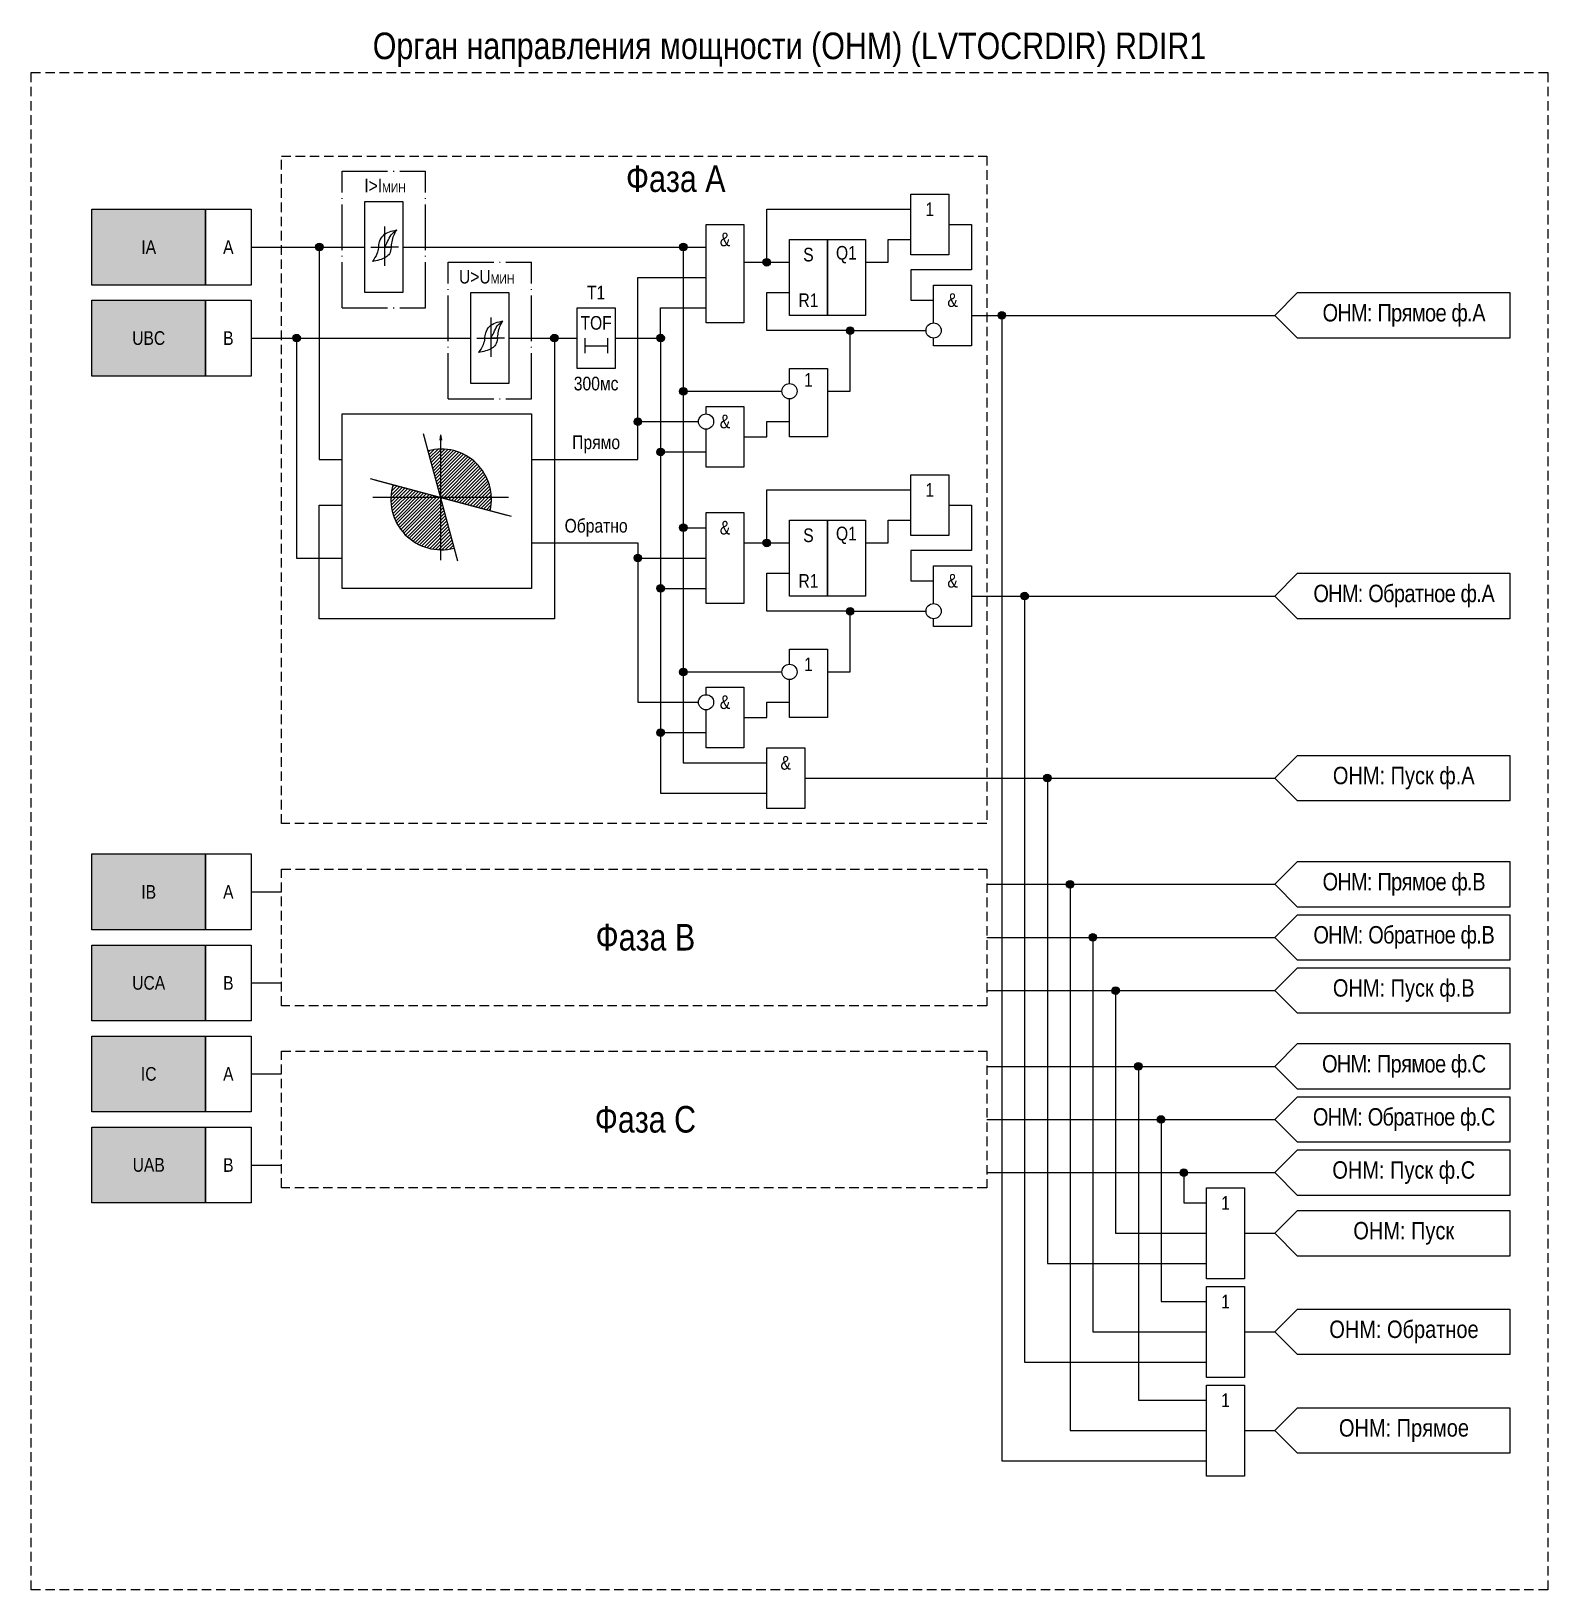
# Model space of a CAD drawing. Header units: millimetres. Extents: x -60 to 2170, y -116 to 657.
# Drawn here: x 1031 to 1231, y 426 to 631.5 of the extents above; entities that cross this region are included whole.
import ezdxf
from ezdxf.enums import TextEntityAlignment as Align

# ---------------------------------------------------------------- set-up
doc = ezdxf.new("R2010")
doc.units = ezdxf.units.MM
doc.linetypes.add('ACAD_ISO04W100', pattern=[30, 24, -3, 0, -3])
doc.linetypes.add('штриховая2', pattern=[0.375, 0.25, -0.125])
doc.layers.add('Основная', color=7, linetype='Continuous')
doc.styles.add('1.8_Gost_RD', font='ARIALN.TTF', dxfattribs={"height": 1.8})
doc.styles.add('2.5_Gost_RD', font='ARIALN.TTF', dxfattribs={"height": 2.5})
doc.styles.add('3.5_Gost_RD', font='ARIALN.TTF', dxfattribs={"height": 3.5})
doc.styles.add('Компонент', font='ARIALN.TTF', dxfattribs={"height": 3.5})

msp = doc.modelspace()

# ---------------------------------------------------------------- texts
at = {"color": 30, "ltscale": 100, "insert": (1131, 629), "char_height": 3.5, "width": 200, "attachment_point": 5, "style": '3.5_Gost_RD'}
msp.add_mtext('\\pt171.5;Орган направления мощности (ОНМ) (LVTOCRDIR) {\\C6;RDIR1}', dxfattribs=at)
at = {"color": 251, "linetype": 'штриховая2', "ltscale": 5, "true_color": 0x58595b, "insert": (1116, 612), "char_height": 3.5, "width": 104, "attachment_point": 5, "style": '3.5_Gost_RD'}
msp.add_mtext('Фаза А', dxfattribs=at)
at = {"color": 7, "ltscale": 100, "char_height": 1.8, "attachment_point": 1, "style": '1.8_Gost_RD'}
for s, width, insert in [('\\pi2.35368; I>I{\\H0.66667x;МИН}', 11, (1072, 612)), ('\\pi1.4162;U>U{\\H0.66667x;МИН}', 12.5944, (1086, 600))]:
    msp.add_mtext_dynamic_manual_height_columns(s, width=width, gutter_width=17.5, heights=[0], dxfattribs=dict(at, insert=insert))
at = {"ltscale": 100, "attachment_point": 5}
for s, insert, char_height, width, style in [('1', (1149.5, 608), 1.8, 5, '2.5_Gost_RD'), ('&', (1122.5, 604), 1.8, 5, '2.5_Gost_RD'), ('IA', (1046.5, 603), 1.8, 15, '1.8_Gost_RD'), ('А', (1057, 603), 1.8, 6, '1.8_Gost_RD'), ('S', (1133.5, 602), 1.8, 5, '2.5_Gost_RD'), ('Q1', (1138.5, 602), 1.8, 5, '2.5_Gost_RD'), ('T1', (1105.5, 597), 1.8, 5, '2.5_Gost_RD'), ('R1', (1133.5, 596), 1.8, 5, '2.5_Gost_RD'), ('&', (1152.5, 596), 1.8, 5, '2.5_Gost_RD'), ('TOF', (1105.5, 593), 1.8, 5, '2.5_Gost_RD'), ('{\\T0.95;ОНМ: Прямое ф.А}', (1212, 594), 2.3, 28, '2.5_Gost_RD'), ('UBC', (1046.5, 591), 1.8, 15, '1.8_Gost_RD'), ('В', (1057, 591), 1.8, 6, '1.8_Gost_RD'), ('300мс', (1105.5, 585), 1.8, 5, '2.5_Gost_RD'), ('1', (1133.5, 585.5), 1.8, 5, '2.5_Gost_RD'), ('&', (1122.5, 580), 1.8, 5, '2.5_Gost_RD'), ('Прямо', (1105.5, 577), 1.8, 11, '2.5_Gost_RD'), ('1', (1149.5, 571), 1.8, 5, '2.5_Gost_RD'), ('Обратно', (1105.5, 566), 1.8, 11, '2.5_Gost_RD'), ('&', (1122.5, 566), 1.8, 5, '2.5_Gost_RD'), ('S', (1133.5, 565), 1.8, 5, '2.5_Gost_RD'), ('Q1', (1138.5, 565), 1.8, 5, '2.5_Gost_RD'), ('R1', (1133.5, 559), 1.8, 5, '2.5_Gost_RD'), ('&', (1152.5, 559), 1.8, 5, '2.5_Gost_RD'), ('{\\T0.95;ОНМ: Обратное ф.А}', (1212, 557), 2.3, 28, '2.5_Gost_RD'), ('1', (1133.5, 548), 1.8, 5, '2.5_Gost_RD'), ('&', (1122.5, 543), 1.8, 5, '2.5_Gost_RD'), ('ОНМ: Пуск ф.А ', (1212, 533), 2.3, 28, '2.5_Gost_RD'), ('{\\T0.95;ОНМ: Прямое ф.В}', (1212, 519), 2.3, 28, '2.5_Gost_RD'), ('IВ', (1046.5, 518), 1.8, 15, '1.8_Gost_RD'), ('А', (1057, 518), 1.8, 6, '1.8_Gost_RD'), ('{\\T0.95;ОНМ: Обратное ф.В}', (1212, 512), 2.3, 28, '2.5_Gost_RD'), ('UCA', (1046.5, 506), 1.8, 15, '1.8_Gost_RD'), ('В ', (1057, 506), 1.8, 6, '1.8_Gost_RD'), ('ОНМ: Пуск ф.В', (1212, 505), 2.3, 28, '2.5_Gost_RD'), ('{\\T0.95;ОНМ: Прямое ф.С}', (1212, 495), 2.3, 28, '2.5_Gost_RD'), ('IС', (1046.5, 494), 1.8, 15, '1.8_Gost_RD'), ('А', (1057, 494), 1.8, 6, '1.8_Gost_RD'), ('{\\T0.95;ОНМ: Обратное ф.С}', (1212, 488), 2.3, 28, '2.5_Gost_RD'), ('UAB', (1046.5, 482), 1.8, 15, '1.8_Gost_RD'), ('В', (1057, 482), 1.8, 6, '1.8_Gost_RD'), ('ОНМ: Пуск ф.С', (1212, 481), 2.3, 28, '2.5_Gost_RD'), ('1', (1188.5, 477), 1.8, 5, '2.5_Gost_RD'), ('ОНМ: Пуск', (1212, 473), 2.3, 27.874, '2.5_Gost_RD'), ('1', (1188.5, 464), 1.8, 5, '2.5_Gost_RD'), ('ОНМ: Обратное', (1212.03, 460), 2.3, 27.937, '2.5_Gost_RD'), ('1', (1188.5, 451), 1.8, 5, '2.5_Gost_RD'), ('ОНМ: Прямое', (1212.03, 447), 2.3, 27.937, '2.5_Gost_RD')]:
    msp.add_mtext(s, dxfattribs=dict(at, insert=insert, char_height=char_height, width=width, style=style))
at = {"color": 7, "ltscale": 100, "insert": (1130.5, 535), "char_height": 1.8, "width": 5, "attachment_point": 5, "style": '2.5_Gost_RD'}
msp.add_mtext('&', dxfattribs=at)
at = {"color": 251, "ltscale": 100, "true_color": 0x58595b, "char_height": 3.5, "width": 96, "attachment_point": 5, "style": '3.5_Gost_RD'}
for s, insert in [('Фаза В', (1112, 512)), ('Фаза С', (1112, 488))]:
    msp.add_mtext(s, dxfattribs=dict(at, insert=insert))

# ---------------------------------------------------------------- blocks, each defined once
blk = doc.blocks.new('*U898')
at = {"layer": 'Основная', "linetype": 'ACAD_ISO04W100', "ltscale": 0.25}
for p, q in [((0, 0), (11, 0)), ((0, -18), (0, 0)), ((11, -18), (11, 0)), ((0, -18), (11, -18))]:
    blk.add_line(p, q, dxfattribs=at)
at = {"layer": 'Основная', "style": 'Компонент'}
blk.add_attdef('ОУ', text='', height=3.5, dxfattribs=at).set_placement((11, 0), align=Align.MIDDLE_CENTER)
blk = doc.blocks.new('Точка')
at = {"ltscale": 100}
h = blk.add_hatch(color=256, dxfattribs=at)
h.dxf.hatch_style = 1
edge = h.paths.add_edge_path()
edge.add_arc((0, 0), 0.5, 0, 360)
blk.add_circle((0, 0), 0.5, dxfattribs=at)

# ---------------------------------------------------------------- hatches: boundary and pattern name
at = {"ltscale": 100, "true_color": 0xef8637}
h = msp.add_hatch(color=30, dxfattribs=at)
h.dxf.hatch_style = 1
h.paths.add_polyline_path([(1039, 608), (1054, 608), (1054, 598), (1039, 598)])
h = msp.add_hatch(color=30, dxfattribs=at)
h.dxf.hatch_style = 1
h.paths.add_polyline_path([(1039, 596), (1054, 596), (1054, 586), (1039, 586)])
at = {"ltscale": 100}
h = msp.add_hatch(color=256, dxfattribs=at)
h.dxf.hatch_style = 1
h.paths.add_polyline_path([(1085, 578.25), (1084.88, 577.56, -0.305173), (1085, 577.64)])
h.paths.add_polyline_path([(1085, 578.25), (1085, 577.64, -0.305173), (1085.12, 577.56)])
h = msp.add_hatch(dxfattribs=at)
h.set_pattern_fill('ANSI31', color=256, scale=0.1)
h.paths.add_polyline_path([(1085, 576.38), (1085, 570), (1091.71, 570, 0.405816)])
h.paths.add_polyline_path([(1085, 576.38, 0.062902), (1083.35, 576.15), (1085, 570)])
h.paths.add_polyline_path([(1091.71, 570), (1085, 570), (1091.54, 568.25, 0.066564)])
h = msp.add_hatch(dxfattribs=at)
h.set_pattern_fill('ANSI31', color=256, scale=0.1)
h.set_pattern_definition([(45, (-31.53842, 436.0189), (-0.2245064, 0.2245064), [])])
h.paths.add_polyline_path([(1085, 570), (1078.72, 571.68, 0.589149), (1086.79, 563.33)])
at = {"ltscale": 100, "true_color": 0xef8637}
h = msp.add_hatch(color=30, dxfattribs=at)
h.dxf.hatch_style = 1
h.paths.add_polyline_path([(1039, 523), (1054, 523), (1054, 513), (1039, 513)])
h = msp.add_hatch(color=30, dxfattribs=at)
h.dxf.hatch_style = 1
h.paths.add_polyline_path([(1039, 511), (1054, 511), (1054, 501), (1039, 501)])
h = msp.add_hatch(color=30, dxfattribs=at)
h.dxf.hatch_style = 1
h.paths.add_polyline_path([(1039, 499), (1054, 499), (1054, 489), (1039, 489)])
h = msp.add_hatch(color=30, dxfattribs=at)
h.dxf.hatch_style = 1
h.paths.add_polyline_path([(1039, 487), (1054, 487), (1054, 477), (1039, 477)])

# ---------------------------------------------------------------- linework, layer by layer
for p, q in [((1077.6, 605.72), (1077.6, 600.52)), ((1091.6, 593.72), (1091.6, 588.52))]:
    msp.add_line(p, q)
at = {"color": 7, "ltscale": 100}
for p, q in [((1075.79, 603), (1077.6, 603)), ((1076.81, 603), (1078.49, 603)), ((1079.42, 603), (1077.6, 603)), ((1089.79, 591), (1091.6, 591)), ((1090.81, 591), (1092.49, 591)), ((1093.42, 591), (1091.6, 591))]:
    msp.add_line(p, q, dxfattribs=at)
at = {"ltscale": 100}
for p, q in [((1087.25, 561.61), (1082.75, 578.39)), ((1085, 578.25), (1084.88, 577.56)), ((1085, 578.25), (1085, 561.75)), ((1085, 578.25), (1085.12, 577.56)), ((1076.27, 572.34), (1093.73, 567.66)), ((1093.94, 570), (1076.06, 570)), ((1157, 519), (1195, 519)), ((1157, 512), (1195, 512)), ((1157, 505), (1195, 505)), ((1157, 495), (1195, 495)), ((1157, 488), (1195, 488)), ((1157, 481), (1195, 481))]:
    msp.add_line(p, q, dxfattribs=at)
at = {"color": 7, "linetype": 'штриховая2', "ltscale": 5}
msp.add_lwpolyline([(1031, 626), (1231, 626), (1231, 426), (1031, 426)], close=True, dxfattribs=at)
at = {"color": 251, "linetype": 'штриховая2', "ltscale": 5, "true_color": 0x58595b}
for points in [[(1064, 615), (1157, 615), (1157, 527), (1064, 527)], [(1064, 521), (1157, 521), (1157, 503), (1064, 503)], [(1064, 497), (1157, 497), (1157, 479), (1064, 479)]]:
    msp.add_lwpolyline(points, close=True, dxfattribs=at)
at = {"ltscale": 100}
for points in [[(1075, 609), (1080, 609), (1080, 597), (1075, 597)], [(1147, 610), (1152, 610), (1152, 602), (1147, 602)], [(1039, 608), (1054, 608), (1054, 598), (1039, 598)], [(1054, 608), (1060, 608), (1060, 598), (1054, 598)], [(1120, 606), (1125, 606), (1125, 593), (1120, 593)], [(1131, 604), (1136, 604), (1136, 594), (1131, 594)], [(1136, 604), (1141, 604), (1141, 594), (1136, 594)], [(1039, 596), (1054, 596), (1054, 586), (1039, 586)], [(1054, 596), (1060, 596), (1060, 586), (1054, 586)], [(1089, 597), (1094, 597), (1094, 585), (1089, 585)], [(1198, 597), (1226, 597), (1226, 591), (1198, 591), (1195, 594)], [(1103, 595), (1108, 595), (1108, 587), (1103, 587)], [(1072, 581), (1097, 581), (1097, 558), (1072, 558)], [(1147, 573), (1152, 573), (1152, 565), (1147, 565)], [(1120, 568), (1125, 568), (1125, 556), (1120, 556)], [(1131, 567), (1136, 567), (1136, 557), (1131, 557)], [(1136, 567), (1141, 567), (1141, 557), (1136, 557)], [(1198, 560), (1226, 560), (1226, 554), (1198, 554), (1195, 557)], [(1198, 536), (1226, 536), (1226, 530), (1198, 530), (1195, 533)], [(1039, 523), (1054, 523), (1054, 513), (1039, 513)], [(1054, 523), (1060, 523), (1060, 513), (1054, 513)], [(1198, 522), (1226, 522), (1226, 516), (1198, 516), (1195, 519)], [(1198, 515), (1226, 515), (1226, 509), (1198, 509), (1195, 512)], [(1039, 511), (1054, 511), (1054, 501), (1039, 501)], [(1054, 511), (1060, 511), (1060, 501), (1054, 501)], [(1198, 508), (1226, 508), (1226, 502), (1198, 502), (1195, 505)], [(1039, 499), (1054, 499), (1054, 489), (1039, 489)], [(1054, 499), (1060, 499), (1060, 489), (1054, 489)], [(1198, 498), (1226, 498), (1226, 492), (1198, 492), (1195, 495)], [(1198, 491), (1226, 491), (1226, 485), (1198, 485), (1195, 488)], [(1039, 487), (1054, 487), (1054, 477), (1039, 477)], [(1054, 487), (1060, 487), (1060, 477), (1054, 477)], [(1198, 484), (1226, 484), (1226, 478), (1198, 478), (1195, 481)], [(1186, 479), (1191, 479), (1191, 467), (1186, 467)], [(1198, 476), (1226, 476), (1226, 470), (1198, 470), (1195, 473)], [(1186, 466), (1191, 466), (1191, 454), (1186, 454)], [(1198, 463), (1226, 463), (1226, 457), (1198, 457), (1195, 460)], [(1186, 453), (1191, 453), (1191, 441), (1186, 441)], [(1198, 450), (1226, 450), (1226, 444), (1198, 444), (1195, 447)]]:
    msp.add_lwpolyline(points, close=True, dxfattribs=at)
for points in [[(1125, 601), (1128, 601), (1128, 608), (1147, 608)], [(1152, 606), (1155, 606), (1155, 600), (1147, 600), (1147, 596), (1150, 596)], [(1060, 603), (1075, 603)], [(1060, 603), (1069, 603), (1069, 575), (1072, 575)], [(1080, 603), (1120, 603)], [(1080, 603), (1117, 603), (1117, 584), (1130, 584)], [(1080, 603), (1117, 603), (1117, 566), (1120, 566)], [(1080, 603), (1117, 603), (1117, 535), (1128, 535)], [(1080, 603), (1117, 603), (1117, 547), (1130, 547)], [(1141, 601), (1144, 601), (1144, 604), (1147, 604)], [(1125, 601), (1131, 601)], [(1097, 575), (1111, 575), (1111, 599), (1120, 599)], [(1150, 593), (1150, 598), (1155, 598), (1155, 590), (1150, 590), (1150, 591)], [(1136, 584), (1139, 584), (1139, 592), (1128, 592), (1128, 597), (1131, 597)], [(1108, 591), (1114, 591), (1114, 595), (1120, 595)], [(1155, 594), (1195, 594)], [(1155, 594), (1159, 594), (1159, 443), (1186, 443)], [(1136, 584), (1139, 584), (1139, 592), (1149, 592)], [(1060, 591), (1089, 591)], [(1060, 591), (1066, 591), (1066, 562), (1072, 562)], [(1094, 591), (1100, 591), (1100, 554), (1069, 554), (1069, 569), (1072, 569)], [(1094, 591), (1103, 591)], [(1104, 591), (1104, 589)], [(1104, 590), (1107, 590)], [(1107, 591), (1107, 589)], [(1108, 591), (1114, 591), (1114, 576), (1120, 576)], [(1108, 591), (1114, 591), (1114, 558), (1120, 558)], [(1108, 591), (1114, 591), (1114, 539), (1120, 539)], [(1108, 591), (1114, 591), (1114, 531), (1128, 531)], [(1131, 586), (1131, 587), (1136, 587), (1136, 578), (1131, 578), (1131, 583)], [(1131, 585), (1131, 586)], [(1120, 581), (1120, 582), (1125, 582), (1125, 574), (1120, 574), (1120, 579)], [(1097, 575), (1111, 575), (1111, 580), (1119, 580)], [(1125, 578), (1128, 578), (1128, 580), (1131, 580)], [(1075.69, 572.49), (1094.31, 567.51)], [(1125, 564), (1128, 564), (1128, 571), (1147, 571)], [(1152, 569), (1155, 569), (1155, 563), (1147, 563), (1147, 559), (1150, 559)], [(1141, 564), (1144, 564), (1144, 567), (1147, 567)], [(1097, 564), (1111, 564), (1111, 543), (1119, 543)], [(1097, 564), (1111, 564), (1111, 562), (1120, 562)], [(1125, 564), (1131, 564)], [(1150, 556), (1150, 561), (1155, 561), (1155, 553), (1150, 553), (1150, 554)], [(1136, 547), (1139, 547), (1139, 555), (1128, 555), (1128, 560), (1131, 560)], [(1155, 557), (1195, 557)], [(1155, 557), (1162, 557), (1162, 456), (1186, 456)], [(1136, 547), (1139, 547), (1139, 555), (1149, 555)], [(1131, 548), (1131, 550)], [(1131, 549), (1131, 550), (1136, 550), (1136, 541), (1131, 541), (1131, 546)], [(1120, 544), (1120, 545), (1125, 545), (1125, 537), (1120, 537), (1120, 542)], [(1125, 541), (1128, 541), (1128, 543), (1131, 543)], [(1133, 533), (1195, 533)], [(1133, 533), (1165, 533), (1165, 469), (1186, 469)], [(1060, 518), (1064, 518)], [(1157, 519), (1168, 519), (1168, 447), (1186, 447)], [(1157, 512), (1171, 512), (1171, 460), (1186, 460)], [(1060, 506), (1064, 506)], [(1157, 505), (1174, 505), (1174, 473), (1186, 473)], [(1060, 494), (1064, 494)], [(1157, 495), (1177, 495), (1177, 451), (1186, 451)], [(1157, 488), (1180, 488), (1180, 464), (1186, 464)], [(1060, 482), (1064, 482)], [(1157, 481), (1183, 481), (1183, 477), (1186, 477)], [(1191, 473), (1195, 473)], [(1191, 460), (1195, 460)], [(1191, 447), (1195, 447)]]:
    msp.add_lwpolyline(points, dxfattribs=at)
at = {"color": 7, "ltscale": 100}
msp.add_lwpolyline([(1128, 537), (1133, 537), (1133, 529), (1128, 529)], close=True, dxfattribs=at)
at = {"ltscale": 100}
for centre in [(1150, 592), (1131, 584), (1120, 580), (1150, 555), (1131, 547), (1120, 543)]:
    msp.add_circle(centre, 1, dxfattribs=at)
for centre, radius, start, end in [((1085, 577.51), 0.132, 22.3663, 158.1325), ((1085.07, 569.74), 6.64, 347.0177, 105), ((1085.07, 569.74), 6.64, 162.9823, 285)]:
    msp.add_arc(centre, radius, start, end, dxfattribs=at)
for points in [[(1076.8, 602.92), (1076.95, 603.71), (1077.44, 604.54), (1079.2, 605.26)], [(1077.6, 603), (1078, 603.72), (1078.47, 604.6), (1079.2, 605.26)], [(1078.48, 602.92), (1078.6, 603.71), (1078.81, 604.54), (1079.2, 605.26)], [(1076.8, 602.92), (1076.6, 602.13), (1076, 601.12)], [(1078.48, 602.92), (1078.25, 602.13), (1077.76, 601.67), (1076, 601.12)], [(1090.8, 590.92), (1090.95, 591.71), (1091.44, 592.54), (1093.2, 593.26)], [(1091.6, 591), (1092, 591.72), (1092.47, 592.6), (1093.2, 593.26)], [(1092.48, 590.92), (1092.6, 591.71), (1092.81, 592.54), (1093.2, 593.26)], [(1090.8, 590.92), (1090.6, 590.13), (1090, 589.12)], [(1092.48, 590.92), (1092.25, 590.13), (1091.76, 589.67), (1090, 589.12)]]:
    msp.add_spline(points, degree=3)

# ---------------------------------------------------------------- block references
for p in [(1069, 603), (1117, 603), (1128, 601), (1159, 594), (1139, 592), (1066, 591), (1100, 591), (1114, 591), (1117, 584), (1111, 580), (1114, 576), (1117, 566), (1128, 564), (1111, 562), (1114, 558), (1162, 557), (1139, 555), (1117, 547), (1114, 539), (1165, 533), (1168, 519), (1171, 512), (1174, 505), (1177, 495), (1180, 488), (1183, 481)]:
    msp.add_blockref('Точка', p, dxfattribs=at)
at = {"layer": 'Основная', "ltscale": 0.25}
for p in [(1072, 613), (1086, 601)]:
    msp.add_blockref('*U898', p, dxfattribs=at)

msp.set_redraw_order([(e.dxf.handle, doc.entitydb.next_handle()) for e in msp.query("TEXT MTEXT ATTDEF DIMENSION ARC_DIMENSION")])  # texts and dimensions are drawn at this point

doc.saveas('drawing.dxf')
